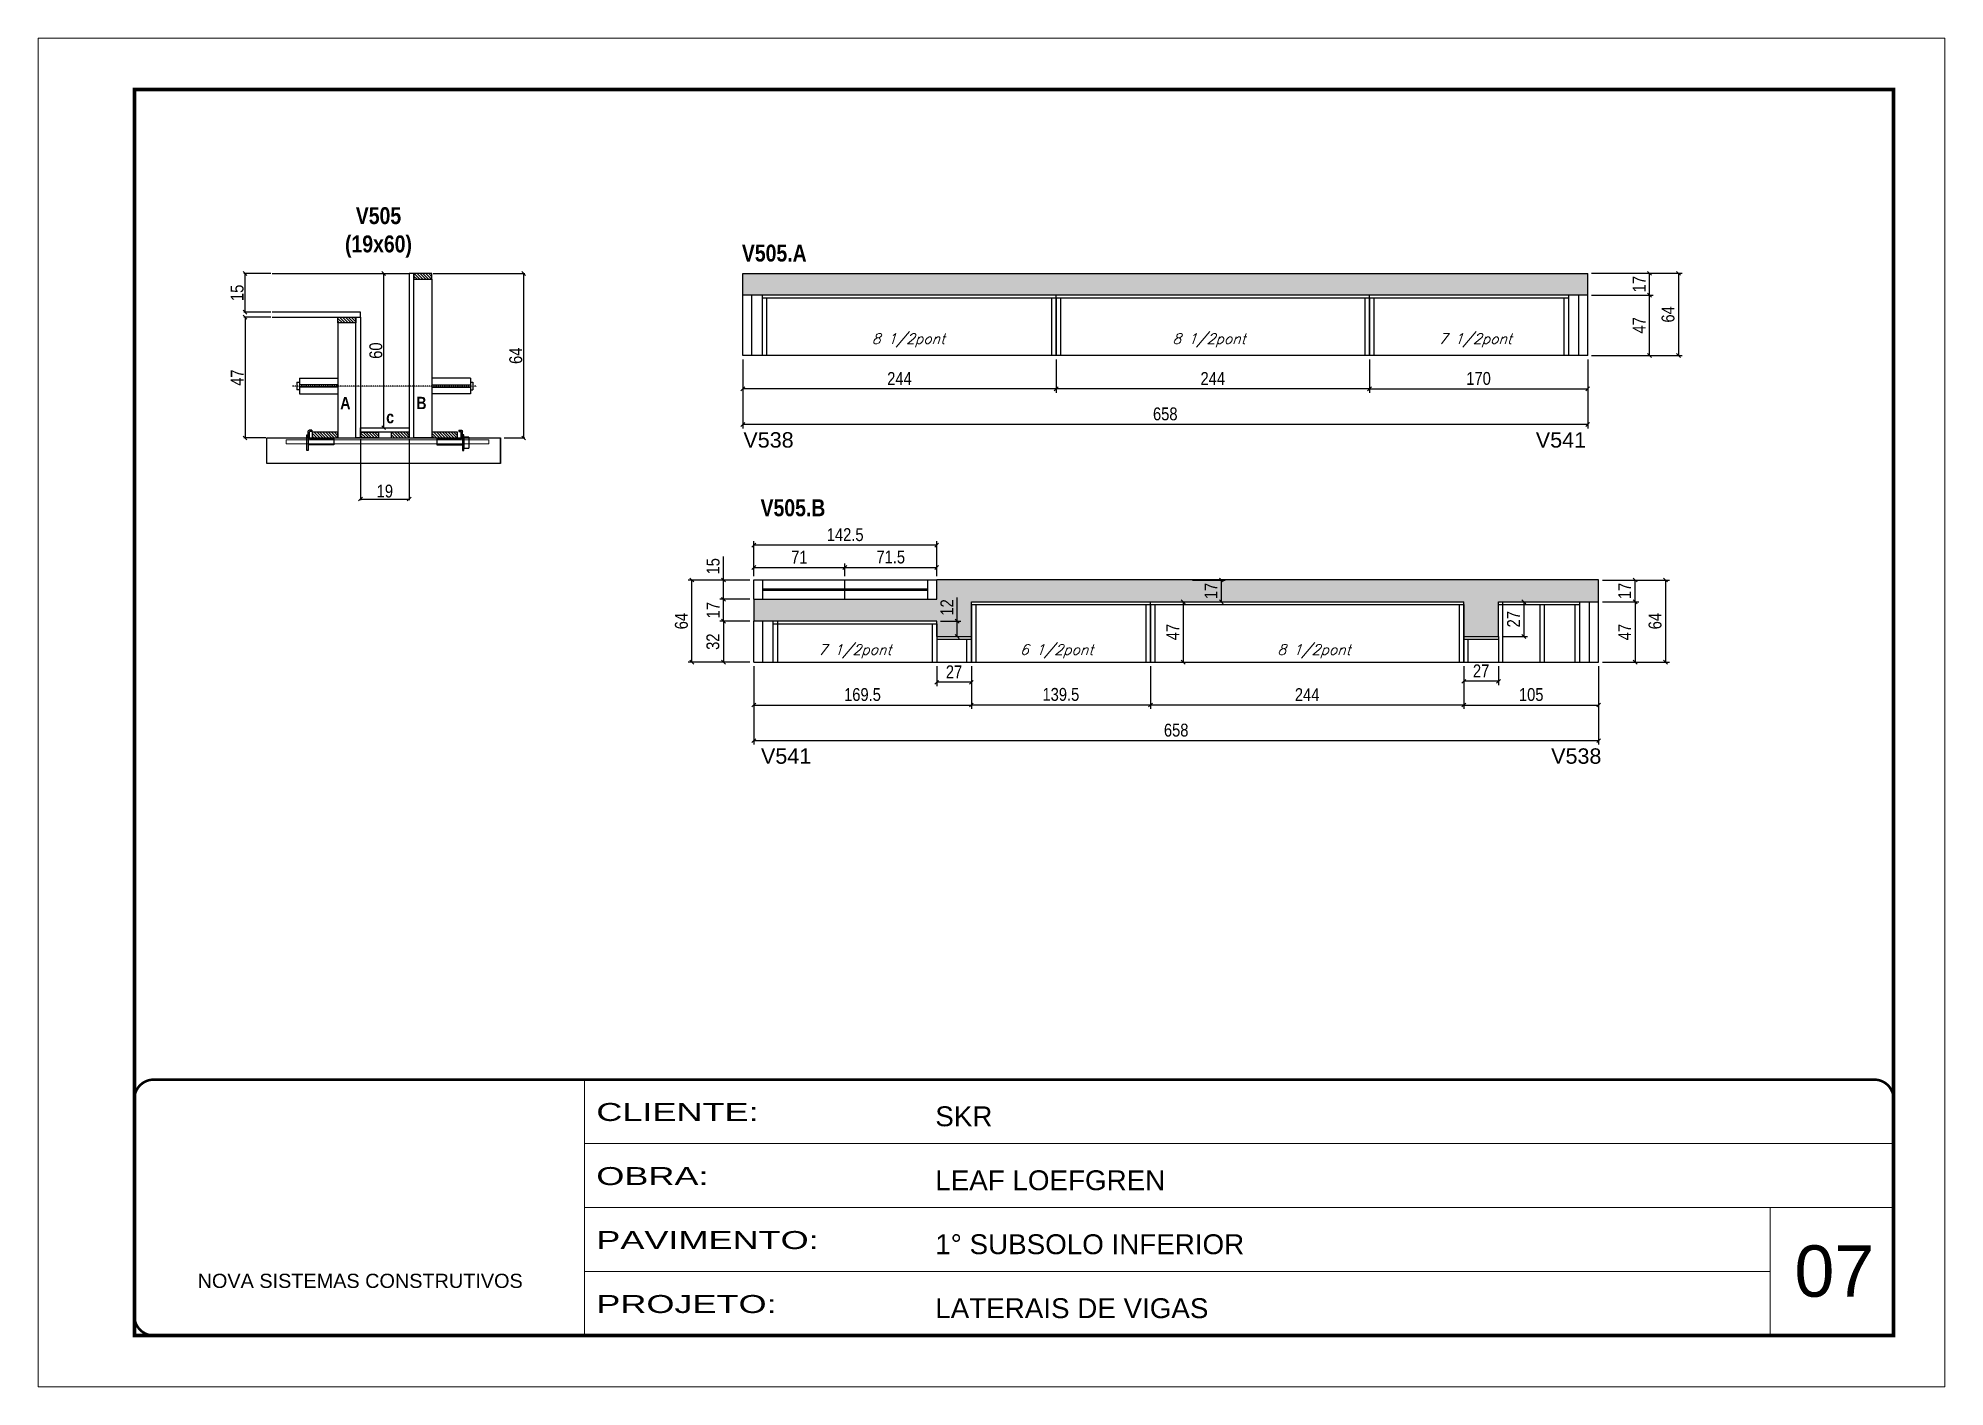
# Model space of a CAD drawing. Extents: x 3309 to 9590, y -2522 to 14608.
# Drawn here: x 6493 to 7978, y 12409 to 13459 of the extents above; entities that cross this region are included whole.
import ezdxf

# ---------------------------------------------------------------- set-up
doc = ezdxf.new("R2010")
doc.units = 0
for name, pattern in [('CONTINUO', [0]), ('DASHED', [0.75, 0.5, -0.25]), ('HIDDEN', [0.375, 0.25, -0.125])]:
    doc.linetypes.add(name, pattern=pattern)
for name, color, linetype in [('5', 5, 'Continuous'), ('barrote', 251, 'Continuous'), ('COTA', 241, 'Continuous'), ('detalhes', 4, 'Continuous'), ('NOMENCLATURA', 7, 'Continuous'), ('Painéis', 200, 'Continuous'), ('presilha', 1, 'Continuous'), ('SARR_2.2x10', 60, 'Continuous'), ('SARR_2.2x7', 40, 'Continuous'), ('SARR_3.5x7', 81, 'Continuous'), ('TENSOR', 3, 'Continuous'), ('texto', 7, 'Continuous')]:
    doc.layers.add(name, color=color, linetype=linetype)
for name, color, linetype, lineweight in [('CARIMBO', 255, 'Continuous', 9), ('CONCRETO', 251, 'Continuous', 25), ('Folhas', 255, 'Continuous', 9), ('SARRAFO DE PRESSAO', 251, 'DASHED', 9), ('SCO-___-LAJ', 2, 'Continuous', 0)]:
    doc.layers.add(name, color=color, linetype=linetype, lineweight=lineweight)
doc.styles.add('ARIAL', font='arial.ttf')
doc.styles.add('COTA TECNICA', font='techl___.ttf', dxfattribs={"height": 10})
doc.styles.add('COTA TECNICA 2X', font='techl___.ttf', dxfattribs={"height": 10})
doc.styles.add('Romans', font='romans.shx')
doc.styles.get("Standard").update_dxf_attribs({"font": 'arial.ttf'})
doc.styles.add('TECNICA', font='techb___.ttf', dxfattribs={"height": 10})
doc.styles.add('Tecnologia', font='')
doc.styles.get('Tecnologia').set_extended_font_data('Forgotten Futurist')
doc.dimstyles.new('PAINEL', dxfattribs={"dimtxt": 10, "dimasz": 3, "dimexe": 3, "dimexo": 3, "dimgap": 3, "dimtad": 1, "dimdec": 1, "dimzin": 12, "dimdsep": 46, "dimtxsty": 'COTA TECNICA', "dimblk1": 'OBLIQUE', "dimblk2": 'OBLIQUE', "dimsah": 1, "dimcen": 0.9, "dimclrd": 4, "dimclre": 4, "dimclrt": 240, "dimadec": 1, "dimazin": 3, "dimtfac": 1, "dimtdec": 1, "dimtmove": 0, "dimatfit": 3, "dimfxl": 1, "dimtolj": 1, "dimtzin": 12, "dimarcsym": 0})
doc.dimstyles.new('SECAO', dxfattribs={"dimscale": 0.333333, "dimtxt": 5, "dimasz": 9, "dimexe": 3, "dimexo": 3, "dimgap": 3, "dimtad": 1, "dimdec": 1, "dimlfac": 0.5, "dimzin": 12, "dimdsep": 46, "dimtxsty": 'COTA TECNICA 2X', "dimblk1": 'OBLIQUE', "dimblk2": 'OBLIQUE', "dimsah": 1, "dimcen": 0.9, "dimclrd": 4, "dimclre": 4, "dimclrt": 240, "dimadec": 1, "dimazin": 3, "dimtfac": 1, "dimtdec": 1, "dimtmove": 0, "dimatfit": 3, "dimfxl": 1, "dimtolj": 1, "dimtzin": 12, "dimarcsym": 0})
pattern_1 = [(135, (39979.4781, -110364.1634), (-1.122532015, -1.122532015), [])]

msp = doc.modelspace()

# ---------------------------------------------------------------- texts
at = {"layer": '5', "linetype": 'Continuous'}
for s, p in [('V538', (7042.13, 13140.52)), ('V541', (7659.29, 13140.52)), ('V541', (7055.82, 12894.37)), ('V538', (7671.24, 12894.37))]:
    msp.add_text(s, height=12, rotation=0.00004, dxfattribs=at).set_placement(p)
at = {"layer": 'CARIMBO', "style": 'ARIAL'}
msp.add_text('07', height=40, dxfattribs=at).set_placement((7860.73, 12479.43))
at = {"layer": 'detalhes', "style": 'TECNICA'}
for s, p in [('A', (6728.17, 13170.43)), ('B', (6787.41, 13170.44)), ('c', (6763.95, 13159.48))]:
    msp.add_text(s, height=9.6, dxfattribs=at).set_placement(p)
at = {"layer": 'NOMENCLATURA', "style": 'TECNICA'}
for s, p in [('V505.A', (7040.96, 13285.35)), ('V505.B', (7055.52, 13087.06))]:
    msp.add_text(s, height=13.2, dxfattribs=at).set_placement(p)
at = {"layer": 'NOMENCLATURA', "insert": (6757.94, 13327.7), "char_height": 13.2, "attachment_point": 2, "style": 'TECNICA'}
msp.add_mtext_dynamic_manual_height_columns('V505\\P(19x60)', width=300.2766, gutter_width=1, heights=[0], dxfattribs=at)
at = {"layer": 'texto', "color": 2, "char_height": 8, "attachment_point": 5, "style": 'Romans'}
for s, insert in [('{\\Q19;\\C256;8 1/2pont}', (7170.69, 13224)), ('{\\Q19;\\C256;8 1/2pont}', (7404.79, 13224)), ('{\\Q19;\\C256;7 1/2pont}', (7612.17, 13224)), ('{\\Q19;\\C256;7 1/2pont}', (7128.91, 12981.96)), ('{\\Q19;\\C256;6 1/2pont}', (7286.14, 12981.96)), ('{\\Q19;\\C256;8 1/2pont}', (7486.54, 12981.96))]:
    msp.add_mtext(s, dxfattribs=dict(at, insert=insert))

# ---------------------------------------------------------------- blocks, each defined once
blk = doc.blocks.new('9999999999')
at = {"color": 30, "linetype": 'CONTINUO'}
for p, q in [((98564.6, 34230.2), (98564.6, 34429.4)), ((98564.6, 34379.6), (99584, 34379.6)), ((98564.6, 34329.8), (99488, 34329.8)), ((99584, 34329.8), (99488, 34329.8)), ((99488, 34329.8), (99488, 34230.2)), ((98564.6, 34280), (99488, 34280))]:
    blk.add_line(p, q, dxfattribs=at)
at = {"color": 30, "linetype": 'CONTINUO', "const_width": 2}
blk.add_lwpolyline([(99584, 34230.2), (99584, 34414.4, 0.414214), (99569, 34429.4), (98229, 34429.4, 0.414214), (98214, 34414.4), (98214, 34245.2, 0.414214), (98229, 34230.2), (99584, 34230.2)], format="xyb", dxfattribs=at)
at = {"layer": 'Folhas'}
blk.add_lwpolyline([(98139, 34190.2), (99624, 34190.2), (99624, 35240.2), (98139, 35240.2)], close=True, dxfattribs=at)
at = {"layer": 'Folhas', "color": 30, "const_width": 3}
blk.add_lwpolyline([(98214, 34230.2), (99584, 34230.2), (99584, 35200.2), (98214, 35200.2)], close=True, dxfattribs=at)
at = {"color": 7, "linetype": 'Continuous', "ltscale": 5, "style": 'ARIAL'}
for s, height, p in [('SKR', 15.48, (98837.7, 34393.1)), ('LEAF LOEFGREN', 15.483, (98837.7, 34343.3)), ('1° SUBSOLO INFERIOR', 15.483, (98837.7, 34293.5)), ('NOVA SISTEMAS CONSTRUTIVOS', 11.059, (98263.2, 34267.2)), ('LATERAIS DE VIGAS', 15.483, (98837.7, 34243.7))]:
    blk.add_text(s, height=height, dxfattribs=at).set_placement(p)
at = {"layer": 'Folhas', "color": 7, "style": 'Tecnologia', "width": 1.5}
for s, p in [('CLIENTE:', (98573.7, 34397.2)), ('OBRA:', (98573.7, 34347.3)), ('PAVIMENTO:', (98573.7, 34297.5)), ('PROJETO:', (98573.7, 34247.7))]:
    blk.add_text(s, height=14, dxfattribs=at).set_placement(p)
blk = doc.blocks.new('_Oblique')
at = {"color": 0, "linetype": 'ByBlock', "lineweight": -2}
blk.add_line((-0.5, -0.5), (0.5, 0.5), dxfattribs=at)
blk = doc.blocks.new('*D34')
at = {"layer": 'COTA', "color": 4, "lineweight": -2, "transparency": 16777216}
for p, q in [((6743.9, 13147), (6743.9, 13099.5)), ((6781.9, 13147), (6781.9, 13099.5)), ((6743.9, 13100.5), (6781.9, 13100.5))]:
    blk.add_line(p, q, dxfattribs=at)
at = {"layer": 'Defpoints', "color": 0, "transparency": 16777216}
for p in [(6743.9, 13148), (6781.9, 13148), (6781.9, 13100.5)]:
    blk.add_point(p, dxfattribs=at)
at = {"layer": 'COTA', "color": 4, "lineweight": -2, "transparency": 16777216, "xscale": 3, "yscale": 3, "zscale": 3, "rotation": 180}
blk.add_blockref('_Oblique', (6743.9, 13100.5), dxfattribs=at)
at = {"layer": 'COTA', "color": 4, "lineweight": -2, "transparency": 16777216, "xscale": 3, "yscale": 3, "zscale": 3}
blk.add_blockref('_Oblique', (6781.9, 13100.5), dxfattribs=at)
at = {"layer": 'COTA', "color": 240, "transparency": 16777216, "insert": (6762.9, 13106.6), "char_height": 10, "attachment_point": 5, "style": 'COTA TECNICA 2X'}
blk.add_mtext('\\A1;19', dxfattribs=at)
blk = doc.blocks.new('PRESILHA METÁLICA 1')
at = {"layer": 'presilha'}
for p, q in [((0, 13), (6, 13)), ((0, 13), (0, 0)), ((6, 0), (0, 0)), ((6, 15.5), (7.5, 15.5)), ((6, -2.5), (6, 15.5)), ((6, 13), (6, 0)), ((7.5, 10.6), (7.5, 19.9)), ((7.5, 15.5), (7.5, -2.5)), ((37.5, 4.1), (7.5, 4.1)), ((12, 21), (8.6, 21)), ((9, 11.6), (9, 18.9)), ((12, 19.5), (9.6, 19.5)), ((37.5, 11), (9.6, 11)), ((12, 21), (12, 19.5)), ((37.5, 11), (37.5, 4.1)), ((7.5, -2.5), (6, -2.5))]:
    blk.add_line(p, q, dxfattribs=at)
for centre, radius, start, end in [((8.6, 19.9), 1.14, 90, 180), ((9.6, 18.9), 0.57, 90, 180), ((9.6, 11.6), 0.57, 180, 270)]:
    blk.add_arc(centre, radius, start, end, dxfattribs=at)
blk = doc.blocks.new('PRESILHA METÁLICA 2')
at = {"layer": 'presilha'}
for p, q in [((-5.2, 23.5), (-5.2, 22)), ((-5.2, 23.5), (-1.9, 23.5)), ((-0.8, 14.6), (-0.8, 22.4)), ((-30.8, 13.5), (-30.8, 6.6)), ((-30.8, 13.5), (-2.8, 13.5)), ((-30.8, 6.6), (-0.8, 6.6)), ((-5.2, 22), (-2.8, 22)), ((-2.2, 14.1), (-2.2, 21.4)), ((0.8, 18), (-0.8, 18)), ((-0.8, 18), (-0.8, 0)), ((-0.8, 0), (0.8, 0)), ((0.8, 0), (0.8, 18))]:
    blk.add_line(p, q, dxfattribs=at)
for centre, radius, start, end in [((-1.9, 22.4), 1.14, 0, 90), ((-2.8, 21.4), 0.57, 0, 90), ((-2.8, 14.1), 0.57, 270, 0)]:
    blk.add_arc(centre, radius, start, end, dxfattribs=at)
blk = doc.blocks.new('*D35')
at = {"layer": 'COTA', "color": 4, "lineweight": -2, "transparency": 16777216}
for p, q in [((6800.5, 13276), (6872, 13276)), ((6871, 13276), (6871, 13148)), ((6855.8, 13148), (6872, 13148))]:
    blk.add_line(p, q, dxfattribs=at)
at = {"layer": 'Defpoints', "color": 0, "transparency": 16777216}
for p in [(6799.5, 13276), (6854.8, 13148), (6871, 13148)]:
    blk.add_point(p, dxfattribs=at)
at = {"layer": 'COTA', "color": 4, "lineweight": -2, "transparency": 16777216, "xscale": 3, "yscale": 3, "zscale": 3}
for p, rotation in [((6871, 13276), 90), ((6871, 13148), 270)]:
    blk.add_blockref('_Oblique', p, dxfattribs=dict(at, rotation=rotation))
at = {"layer": 'COTA', "color": 240, "transparency": 16777216, "insert": (6864.9, 13212), "char_height": 10, "attachment_point": 5, "rotation": 90, "style": 'COTA TECNICA 2X'}
blk.add_mtext('\\A1;64', dxfattribs=at)
blk = doc.blocks.new('*D36')
at = {"layer": 'COTA', "color": 4, "lineweight": -2, "transparency": 16777216}
for p, q in [((6674.2, 13242), (6653, 13242)), ((6654, 13242), (6654, 13148)), ((6670.1, 13148), (6653, 13148))]:
    blk.add_line(p, q, dxfattribs=at)
at = {"layer": 'Defpoints', "color": 0, "transparency": 16777216}
for p in [(6675.2, 13242), (6654, 13148), (6671.1, 13148)]:
    blk.add_point(p, dxfattribs=at)
at = {"layer": 'COTA', "color": 4, "lineweight": -2, "transparency": 16777216, "xscale": 3, "yscale": 3, "zscale": 3}
for p, rotation in [((6654, 13242), 90), ((6654, 13148), 270)]:
    blk.add_blockref('_Oblique', p, dxfattribs=dict(at, rotation=rotation))
at = {"layer": 'COTA', "color": 240, "transparency": 16777216, "insert": (6647.9, 13195), "char_height": 10, "attachment_point": 5, "rotation": 90, "style": 'COTA TECNICA 2X'}
blk.add_mtext('\\A1;47', dxfattribs=at)
blk = doc.blocks.new('*D37')
at = {"layer": 'COTA', "color": 4, "lineweight": -2, "transparency": 16777216}
for p, q in [((6744.9, 13276), (6763, 13276)), ((6762, 13156), (6762, 13276)), ((6744.9, 13156), (6763, 13156))]:
    blk.add_line(p, q, dxfattribs=at)
at = {"layer": 'Defpoints', "color": 0, "transparency": 16777216}
for p in [(6743.9, 13276), (6762, 13276), (6743.9, 13156)]:
    blk.add_point(p, dxfattribs=at)
at = {"layer": 'COTA', "color": 4, "lineweight": -2, "transparency": 16777216, "xscale": 3, "yscale": 3, "zscale": 3}
for p, rotation in [((6762, 13276), 90), ((6762, 13156), 270)]:
    blk.add_blockref('_Oblique', p, dxfattribs=dict(at, rotation=rotation))
at = {"layer": 'COTA', "color": 240, "transparency": 16777216, "insert": (6755.9, 13216), "char_height": 10, "attachment_point": 5, "rotation": 90, "style": 'COTA TECNICA 2X'}
blk.add_mtext('\\A1;60', dxfattribs=at)
blk = doc.blocks.new('*D38')
at = {"layer": 'COTA', "color": 4, "lineweight": -2, "transparency": 16777216}
for p, q in [((6674.2, 13276), (6653, 13276)), ((6654, 13246), (6654, 13276)), ((6674.2, 13246), (6653, 13246))]:
    blk.add_line(p, q, dxfattribs=at)
at = {"layer": 'Defpoints', "color": 0, "transparency": 16777216}
for p in [(6654, 13276), (6675.2, 13276), (6675.2, 13246)]:
    blk.add_point(p, dxfattribs=at)
at = {"layer": 'COTA', "color": 4, "lineweight": -2, "transparency": 16777216, "xscale": 3, "yscale": 3, "zscale": 3}
for p, rotation in [((6654, 13276), 90), ((6654, 13246), 270)]:
    blk.add_blockref('_Oblique', p, dxfattribs=dict(at, rotation=rotation))
at = {"layer": 'COTA', "color": 240, "transparency": 16777216, "insert": (6647.9, 13261), "char_height": 10, "attachment_point": 5, "rotation": 90, "style": 'COTA TECNICA 2X'}
blk.add_mtext('\\A1;15', dxfattribs=at)
blk = doc.blocks.new('*D63')
at = {"layer": 'COTA', "color": 4, "linetype": 'ByBlock', "lineweight": -2, "transparency": 16777216}
for p, q in [((7285.7, 13209.2), (7285.7, 13183.2)), ((7529.7, 13209.2), (7529.7, 13183.2)), ((7529.7, 13186.2), (7285.7, 13186.2))]:
    blk.add_line(p, q, dxfattribs=at)
at = {"layer": 'Defpoints', "color": 0, "linetype": 'ByBlock', "transparency": 16777216}
for p in [(7285.7, 13212.2), (7529.7, 13212.2), (7285.7, 13186.2)]:
    blk.add_point(p, dxfattribs=at)
at = {"layer": 'COTA', "color": 4, "linetype": 'ByBlock', "lineweight": -2, "transparency": 16777216, "xscale": 3, "yscale": 3, "zscale": 3, "rotation": 180}
blk.add_blockref('_Oblique', (7285.7, 13186.2), dxfattribs=at)
at = {"layer": 'COTA', "color": 4, "linetype": 'ByBlock', "lineweight": -2, "transparency": 16777216, "xscale": 3, "yscale": 3, "zscale": 3}
blk.add_blockref('_Oblique', (7529.7, 13186.2), dxfattribs=at)
at = {"layer": 'COTA', "color": 240, "linetype": 'ByBlock', "transparency": 16777216, "insert": (7407.7, 13194.3), "char_height": 10, "attachment_point": 5, "style": 'COTA TECNICA'}
blk.add_mtext('\\A1;244', dxfattribs=at)
blk = doc.blocks.new('*D64')
at = {"layer": 'COTA', "color": 4, "linetype": 'ByBlock', "lineweight": -2, "transparency": 16777216}
for p, q in [((7041.7, 13209.2), (7041.7, 13183.2)), ((7285.7, 13209.2), (7285.7, 13183.2)), ((7285.7, 13186.2), (7041.7, 13186.2))]:
    blk.add_line(p, q, dxfattribs=at)
at = {"layer": 'Defpoints', "color": 0, "linetype": 'ByBlock', "transparency": 16777216}
for p in [(7041.7, 13212.2), (7285.7, 13212.2), (7041.7, 13186.2)]:
    blk.add_point(p, dxfattribs=at)
at = {"layer": 'COTA', "color": 4, "linetype": 'ByBlock', "lineweight": -2, "transparency": 16777216, "xscale": 3, "yscale": 3, "zscale": 3, "rotation": 180}
blk.add_blockref('_Oblique', (7041.7, 13186.2), dxfattribs=at)
at = {"layer": 'COTA', "color": 4, "linetype": 'ByBlock', "lineweight": -2, "transparency": 16777216, "xscale": 3, "yscale": 3, "zscale": 3}
blk.add_blockref('_Oblique', (7285.7, 13186.2), dxfattribs=at)
at = {"layer": 'COTA', "color": 240, "linetype": 'ByBlock', "transparency": 16777216, "insert": (7163.7, 13194.3), "char_height": 10, "attachment_point": 5, "style": 'COTA TECNICA'}
blk.add_mtext('\\A1;244', dxfattribs=at)
blk = doc.blocks.new('*D66')
at = {"layer": 'COTA', "color": 4, "linetype": 'ByBlock', "lineweight": -2, "transparency": 16777216}
for p, q in [((7041.7, 13209.2), (7041.7, 13155.5)), ((7699.7, 13209.2), (7699.7, 13155.5)), ((7699.7, 13158.5), (7041.7, 13158.5))]:
    blk.add_line(p, q, dxfattribs=at)
at = {"layer": 'Defpoints', "color": 0, "linetype": 'ByBlock', "transparency": 16777216}
for p in [(7041.7, 13212.2), (7699.7, 13212.2), (7041.7, 13158.5)]:
    blk.add_point(p, dxfattribs=at)
at = {"layer": 'COTA', "color": 4, "linetype": 'ByBlock', "lineweight": -2, "transparency": 16777216, "xscale": 3, "yscale": 3, "zscale": 3, "rotation": 180}
blk.add_blockref('_Oblique', (7041.7, 13158.5), dxfattribs=at)
at = {"layer": 'COTA', "color": 4, "linetype": 'ByBlock', "lineweight": -2, "transparency": 16777216, "xscale": 3, "yscale": 3, "zscale": 3}
blk.add_blockref('_Oblique', (7699.7, 13158.5), dxfattribs=at)
at = {"layer": 'COTA', "color": 240, "linetype": 'ByBlock', "transparency": 16777216, "insert": (7370.7, 13166.7), "char_height": 10, "attachment_point": 5, "style": 'COTA TECNICA'}
blk.add_mtext('\\A1;658', dxfattribs=at)
blk = doc.blocks.new('*D67')
at = {"layer": 'COTA', "color": 4, "lineweight": -2, "transparency": 16777216}
for p, q in [((7702.7, 13259.2), (7750.8, 13259.2)), ((7747.8, 13212.2), (7747.8, 13259.2)), ((7702.7, 13212.2), (7750.8, 13212.2))]:
    blk.add_line(p, q, dxfattribs=at)
at = {"layer": 'Defpoints', "color": 0, "transparency": 16777216}
for p in [(7699.7, 13259.2), (7747.8, 13259.2), (7699.7, 13212.2)]:
    blk.add_point(p, dxfattribs=at)
at = {"layer": 'COTA', "color": 4, "lineweight": -2, "transparency": 16777216, "xscale": 3, "yscale": 3, "zscale": 3}
for p, rotation in [((7747.8, 13259.2), 90), ((7747.8, 13212.2), 270)]:
    blk.add_blockref('_Oblique', p, dxfattribs=dict(at, rotation=rotation))
at = {"layer": 'COTA', "color": 240, "transparency": 16777216, "insert": (7739.8, 13235.7), "char_height": 10, "attachment_point": 5, "rotation": 90, "style": 'COTA TECNICA'}
blk.add_mtext('\\A1;47', dxfattribs=at)
blk = doc.blocks.new('*D68')
at = {"layer": 'COTA', "color": 4, "lineweight": -2, "transparency": 16777216}
for p, q in [((7529.7, 13209.2), (7529.7, 13183.2)), ((7699.7, 13209.2), (7699.7, 13183.2)), ((7529.7, 13186.2), (7699.7, 13186.2))]:
    blk.add_line(p, q, dxfattribs=at)
at = {"layer": 'Defpoints', "color": 0, "transparency": 16777216}
for p in [(7529.7, 13212.2, 0), (7699.7, 13212.2, 0), (7699.7, 13186.2)]:
    blk.add_point(p, dxfattribs=at)
at = {"layer": 'COTA', "color": 4, "lineweight": -2, "transparency": 16777216, "xscale": 3, "yscale": 3, "zscale": 3, "rotation": 180}
blk.add_blockref('_Oblique', (7529.7, 13186.2), dxfattribs=at)
at = {"layer": 'COTA', "color": 4, "lineweight": -2, "transparency": 16777216, "xscale": 3, "yscale": 3, "zscale": 3}
blk.add_blockref('_Oblique', (7699.7, 13186.2), dxfattribs=at)
at = {"layer": 'COTA', "color": 240, "transparency": 16777216, "insert": (7614.7, 13194.3), "char_height": 10, "attachment_point": 5, "style": 'COTA TECNICA'}
blk.add_mtext('\\A1;170', dxfattribs=at)
blk = doc.blocks.new('*D69')
at = {"layer": 'COTA', "color": 4, "lineweight": -2, "transparency": 16777216}
for p, q in [((7702.7, 13276.2), (7750.8, 13276.2)), ((7747.8, 13259.2), (7747.8, 13276.2)), ((7702.7, 13259.2), (7750.8, 13259.2))]:
    blk.add_line(p, q, dxfattribs=at)
at = {"layer": 'Defpoints', "color": 0, "transparency": 16777216}
for p in [(7699.7, 13276.2, 0), (7747.8, 13276.2), (7699.7, 13259.2, 0)]:
    blk.add_point(p, dxfattribs=at)
at = {"layer": 'COTA', "color": 4, "lineweight": -2, "transparency": 16777216, "xscale": 3, "yscale": 3, "zscale": 3}
for p, rotation in [((7747.8, 13276.2), 90), ((7747.8, 13259.2), 270)]:
    blk.add_blockref('_Oblique', p, dxfattribs=dict(at, rotation=rotation))
at = {"layer": 'COTA', "color": 240, "transparency": 16777216, "insert": (7739.8, 13267.7), "char_height": 10, "attachment_point": 5, "rotation": 90, "style": 'COTA TECNICA'}
blk.add_mtext('\\A1;17', dxfattribs=at)
blk = doc.blocks.new('*D65')
at = {"layer": 'COTA', "color": 4, "lineweight": -2, "transparency": 16777216}
for p, q in [((7702.7, 13276.2), (7773.4, 13276.2)), ((7770.4, 13276.2), (7770.4, 13212.2)), ((7702.7, 13212.2), (7773.4, 13212.2))]:
    blk.add_line(p, q, dxfattribs=at)
at = {"layer": 'Defpoints', "color": 0, "transparency": 16777216}
for p in [(7699.7, 13276.2, 0), (7699.7, 13212.2, 0), (7770.4, 13212.2)]:
    blk.add_point(p, dxfattribs=at)
at = {"layer": 'COTA', "color": 4, "lineweight": -2, "transparency": 16777216, "xscale": 3, "yscale": 3, "zscale": 3}
for p, rotation in [((7770.4, 13276.2), 90), ((7770.4, 13212.2), 270)]:
    blk.add_blockref('_Oblique', p, dxfattribs=dict(at, rotation=rotation))
at = {"layer": 'COTA', "color": 240, "transparency": 16777216, "insert": (7762.3, 13244.2), "char_height": 10, "attachment_point": 5, "rotation": 90, "style": 'COTA TECNICA'}
blk.add_mtext('\\A1;64', dxfattribs=at)
blk = doc.blocks.new('*D320')
at = {"layer": 'COTA', "color": 4, "linetype": 'ByBlock', "lineweight": -2, "transparency": 16777216}
for p, q in [((7050.2, 12970.4), (7050.2, 12937.1)), ((7219.7, 12970.4), (7219.7, 12937.1)), ((7050.2, 12940.1), (7219.7, 12940.1))]:
    blk.add_line(p, q, dxfattribs=at)
at = {"layer": 'Defpoints', "color": 0, "linetype": 'ByBlock', "transparency": 16777216}
for p in [(7050.2, 12973.4), (7219.7, 12973.4), (7219.7, 12940.1)]:
    blk.add_point(p, dxfattribs=at)
at = {"layer": 'COTA', "color": 4, "linetype": 'ByBlock', "lineweight": -2, "transparency": 16777216, "xscale": 3, "yscale": 3, "zscale": 3, "rotation": 180}
blk.add_blockref('_Oblique', (7050.2, 12940.1), dxfattribs=at)
at = {"layer": 'COTA', "color": 4, "linetype": 'ByBlock', "lineweight": -2, "transparency": 16777216, "xscale": 3, "yscale": 3, "zscale": 3}
blk.add_blockref('_Oblique', (7219.7, 12940.1), dxfattribs=at)
at = {"layer": 'COTA', "color": 240, "linetype": 'ByBlock', "transparency": 16777216, "insert": (7134.9, 12948.2), "char_height": 10, "attachment_point": 5, "style": 'COTA TECNICA'}
blk.add_mtext('\\A1;169.5', dxfattribs=at)
blk = doc.blocks.new('*D321')
at = {"layer": 'COTA', "color": 4, "linetype": 'ByBlock', "lineweight": -2, "transparency": 16777216}
for p, q in [((7603.2, 12970.4), (7603.2, 12937.1)), ((7708.2, 12970.4), (7708.2, 12937.1)), ((7603.2, 12940.1), (7708.2, 12940.1))]:
    blk.add_line(p, q, dxfattribs=at)
at = {"layer": 'Defpoints', "color": 0, "linetype": 'ByBlock', "transparency": 16777216}
for p in [(7603.2, 12973.4), (7708.2, 12973.4), (7708.2, 12940.1)]:
    blk.add_point(p, dxfattribs=at)
at = {"layer": 'COTA', "color": 4, "linetype": 'ByBlock', "lineweight": -2, "transparency": 16777216, "xscale": 3, "yscale": 3, "zscale": 3, "rotation": 180}
blk.add_blockref('_Oblique', (7603.2, 12940.1), dxfattribs=at)
at = {"layer": 'COTA', "color": 4, "linetype": 'ByBlock', "lineweight": -2, "transparency": 16777216, "xscale": 3, "yscale": 3, "zscale": 3}
blk.add_blockref('_Oblique', (7708.2, 12940.1), dxfattribs=at)
at = {"layer": 'COTA', "color": 240, "linetype": 'ByBlock', "transparency": 16777216, "insert": (7655.7, 12948.2), "char_height": 10, "attachment_point": 5, "style": 'COTA TECNICA'}
blk.add_mtext('\\A1;105', dxfattribs=at)
blk = doc.blocks.new('*D332')
at = {"layer": 'COTA', "color": 4, "linetype": 'ByBlock', "lineweight": -2, "transparency": 16777216}
for p, q in [((7050.2, 12970.4), (7050.2, 12909.4)), ((7708.2, 12970.4), (7708.2, 12909.4)), ((7050.2, 12912.4), (7708.2, 12912.4))]:
    blk.add_line(p, q, dxfattribs=at)
at = {"layer": 'Defpoints', "color": 0, "linetype": 'ByBlock', "transparency": 16777216}
for p in [(7050.2, 12973.4), (7708.2, 12973.4), (7708.2, 12912.4)]:
    blk.add_point(p, dxfattribs=at)
at = {"layer": 'COTA', "color": 4, "linetype": 'ByBlock', "lineweight": -2, "transparency": 16777216, "xscale": 3, "yscale": 3, "zscale": 3, "rotation": 180}
blk.add_blockref('_Oblique', (7050.2, 12912.4), dxfattribs=at)
at = {"layer": 'COTA', "color": 4, "linetype": 'ByBlock', "lineweight": -2, "transparency": 16777216, "xscale": 3, "yscale": 3, "zscale": 3}
blk.add_blockref('_Oblique', (7708.2, 12912.4), dxfattribs=at)
at = {"layer": 'COTA', "color": 240, "linetype": 'ByBlock', "transparency": 16777216, "insert": (7379.2, 12920.5), "char_height": 10, "attachment_point": 5, "style": 'COTA TECNICA'}
blk.add_mtext('\\A1;658', dxfattribs=at)
blk = doc.blocks.new('*D333')
at = {"layer": 'COTA', "color": 4, "lineweight": -2, "transparency": 16777216}
for p, q in [((7047.2, 13037.4), (6999, 13037.4)), ((7002, 12973.4), (7002, 13037.4)), ((7047.2, 12973.4), (6999, 12973.4))]:
    blk.add_line(p, q, dxfattribs=at)
at = {"layer": 'Defpoints', "color": 0, "transparency": 16777216}
for p in [(7002, 13037.4), (7050.2, 13037.4), (7050.2, 12973.4)]:
    blk.add_point(p, dxfattribs=at)
at = {"layer": 'COTA', "color": 4, "lineweight": -2, "transparency": 16777216, "xscale": 3, "yscale": 3, "zscale": 3}
for p, rotation in [((7002, 13037.4), 90), ((7002, 12973.4), 270)]:
    blk.add_blockref('_Oblique', p, dxfattribs=dict(at, rotation=rotation))
at = {"layer": 'COTA', "color": 240, "transparency": 16777216, "insert": (6993.9, 13005.4), "char_height": 10, "attachment_point": 5, "rotation": 90, "style": 'COTA TECNICA'}
blk.add_mtext('\\A1;64', dxfattribs=at)
blk = doc.blocks.new('*D327')
at = {"layer": 'COTA', "color": 4, "lineweight": -2, "transparency": 16777216}
for p, q in [((7359.2, 12970.4), (7359.2, 12937.1)), ((7603.2, 12970.4), (7603.2, 12937.1)), ((7603.2, 12940.1), (7359.2, 12940.1))]:
    blk.add_line(p, q, dxfattribs=at)
at = {"layer": 'Defpoints', "color": 0, "transparency": 16777216}
for p in [(7359.2, 12973.4, 0), (7603.2, 12973.4, 0), (7359.2, 12940.1)]:
    blk.add_point(p, dxfattribs=at)
at = {"layer": 'COTA', "color": 4, "lineweight": -2, "transparency": 16777216, "xscale": 3, "yscale": 3, "zscale": 3, "rotation": 180}
blk.add_blockref('_Oblique', (7359.2, 12940.1), dxfattribs=at)
at = {"layer": 'COTA', "color": 4, "lineweight": -2, "transparency": 16777216, "xscale": 3, "yscale": 3, "zscale": 3}
blk.add_blockref('_Oblique', (7603.2, 12940.1), dxfattribs=at)
at = {"layer": 'COTA', "color": 240, "transparency": 16777216, "insert": (7481.2, 12948.2), "char_height": 10, "attachment_point": 5, "style": 'COTA TECNICA'}
blk.add_mtext('\\A1;244', dxfattribs=at)
blk = doc.blocks.new('*D328')
at = {"layer": 'COTA', "color": 4, "lineweight": -2, "transparency": 16777216}
for p, q in [((7219.7, 12970.4), (7219.7, 12937.1)), ((7359.2, 12970.4), (7359.2, 12937.1)), ((7359.2, 12940.1), (7219.7, 12940.1))]:
    blk.add_line(p, q, dxfattribs=at)
at = {"layer": 'Defpoints', "color": 0, "transparency": 16777216}
for p in [(7219.7, 12973.4, 0), (7359.2, 12973.4, 0), (7219.7, 12940.1)]:
    blk.add_point(p, dxfattribs=at)
at = {"layer": 'COTA', "color": 4, "lineweight": -2, "transparency": 16777216, "xscale": 3, "yscale": 3, "zscale": 3, "rotation": 180}
blk.add_blockref('_Oblique', (7219.7, 12940.1), dxfattribs=at)
at = {"layer": 'COTA', "color": 4, "lineweight": -2, "transparency": 16777216, "xscale": 3, "yscale": 3, "zscale": 3}
blk.add_blockref('_Oblique', (7359.2, 12940.1), dxfattribs=at)
at = {"layer": 'COTA', "color": 240, "transparency": 16777216, "insert": (7289.4, 12948.3), "char_height": 10, "attachment_point": 5, "style": 'COTA TECNICA'}
blk.add_mtext('\\A1;139.5', dxfattribs=at)
blk = doc.blocks.new('*D329')
at = {"layer": 'COTA', "color": 4, "lineweight": -2, "transparency": 16777216}
for p, q in [((7633.2, 13020.4), (7652.9, 13020.4)), ((7649.9, 13020.4), (7649.9, 12993.4)), ((7633.2, 12993.4), (7652.9, 12993.4))]:
    blk.add_line(p, q, dxfattribs=at)
at = {"layer": 'Defpoints', "color": 0, "transparency": 16777216}
for p in [(7630.2, 13020.4, 0), (7630.2, 12993.4, 0), (7649.9, 12993.4)]:
    blk.add_point(p, dxfattribs=at)
at = {"layer": 'COTA', "color": 4, "lineweight": -2, "transparency": 16777216, "xscale": 3, "yscale": 3, "zscale": 3}
for p, rotation in [((7649.9, 13020.4), 90), ((7649.9, 12993.4), 270)]:
    blk.add_blockref('_Oblique', p, dxfattribs=dict(at, rotation=rotation))
at = {"layer": 'COTA', "color": 240, "transparency": 16777216, "insert": (7641.9, 13006.9), "char_height": 10, "attachment_point": 5, "rotation": 90, "style": 'COTA TECNICA'}
blk.add_mtext('\\A1;27', dxfattribs=at)
blk = doc.blocks.new('*D330')
at = {"layer": 'COTA', "color": 4, "lineweight": -2, "transparency": 16777216}
for p, q in [((7603.2, 12970.4), (7603.2, 12955.6)), ((7630.2, 12970.4), (7630.2, 12955.6)), ((7630.2, 12958.6), (7603.2, 12958.6))]:
    blk.add_line(p, q, dxfattribs=at)
at = {"layer": 'Defpoints', "color": 0, "transparency": 16777216}
for p in [(7603.2, 12973.4, 0), (7630.2, 12973.4, 0), (7603.2, 12958.6)]:
    blk.add_point(p, dxfattribs=at)
at = {"layer": 'COTA', "color": 4, "lineweight": -2, "transparency": 16777216, "xscale": 3, "yscale": 3, "zscale": 3, "rotation": 180}
blk.add_blockref('_Oblique', (7603.2, 12958.6), dxfattribs=at)
at = {"layer": 'COTA', "color": 4, "lineweight": -2, "transparency": 16777216, "xscale": 3, "yscale": 3, "zscale": 3}
blk.add_blockref('_Oblique', (7630.2, 12958.6), dxfattribs=at)
at = {"layer": 'COTA', "color": 240, "transparency": 16777216, "insert": (7616.7, 12966.7), "char_height": 10, "attachment_point": 5, "style": 'COTA TECNICA'}
blk.add_mtext('\\A1;27', dxfattribs=at)
blk = doc.blocks.new('*D323')
at = {"layer": 'COTA', "color": 4, "lineweight": -2, "transparency": 16777216}
for p, q in [((7047.2, 13005.4), (7023.7, 13005.4)), ((7026.7, 13005.4), (7026.7, 12973.4)), ((7047.2, 12973.4), (7023.7, 12973.4))]:
    blk.add_line(p, q, dxfattribs=at)
at = {"layer": 'Defpoints', "color": 0, "transparency": 16777216}
for p in [(7050.2, 13005.4, 0), (7026.7, 12973.4), (7050.2, 12973.4, 0)]:
    blk.add_point(p, dxfattribs=at)
at = {"layer": 'COTA', "color": 4, "lineweight": -2, "transparency": 16777216, "xscale": 3, "yscale": 3, "zscale": 3}
for p, rotation in [((7026.7, 13005.4), 90), ((7026.7, 12973.4), 270)]:
    blk.add_blockref('_Oblique', p, dxfattribs=dict(at, rotation=rotation))
at = {"layer": 'COTA', "color": 240, "transparency": 16777216, "insert": (7018.4, 12989.4), "char_height": 10, "attachment_point": 5, "rotation": 90, "style": 'COTA TECNICA'}
blk.add_mtext('\\A1;32', dxfattribs=at)
blk = doc.blocks.new('*D324')
at = {"layer": 'COTA', "color": 4, "lineweight": -2, "transparency": 16777216}
for p, q in [((7047.2, 13022.4), (7023.7, 13022.4)), ((7026.7, 13005.4), (7026.7, 13022.4)), ((7047.2, 13005.4), (7023.7, 13005.4))]:
    blk.add_line(p, q, dxfattribs=at)
at = {"layer": 'Defpoints', "color": 0, "transparency": 16777216}
for p in [(7026.7, 13022.4), (7050.2, 13022.4, 0), (7050.2, 13005.4, 0)]:
    blk.add_point(p, dxfattribs=at)
at = {"layer": 'COTA', "color": 4, "lineweight": -2, "transparency": 16777216, "xscale": 3, "yscale": 3, "zscale": 3}
for p, rotation in [((7026.7, 13022.4), 90), ((7026.7, 13005.4), 270)]:
    blk.add_blockref('_Oblique', p, dxfattribs=dict(at, rotation=rotation))
at = {"layer": 'COTA', "color": 240, "transparency": 16777216, "insert": (7018.6, 13013.9), "char_height": 10, "attachment_point": 5, "rotation": 90, "style": 'COTA TECNICA'}
blk.add_mtext('\\A1;17', dxfattribs=at)
blk = doc.blocks.new('*D325')
at = {"layer": 'COTA', "color": 4, "lineweight": -2, "transparency": 16777216}
for p, q in [((7026.7, 13037.4), (7026.7, 13055.8)), ((7047.2, 13037.4), (7023.7, 13037.4)), ((7026.7, 13022.4), (7026.7, 13037.4)), ((7047.2, 13022.4), (7023.7, 13022.4))]:
    blk.add_line(p, q, dxfattribs=at)
at = {"layer": 'Defpoints', "color": 0, "transparency": 16777216}
for p in [(7026.7, 13037.4), (7050.2, 13037.4, 0), (7050.2, 13022.4, 0)]:
    blk.add_point(p, dxfattribs=at)
at = {"layer": 'COTA', "color": 4, "lineweight": -2, "transparency": 16777216, "xscale": 3, "yscale": 3, "zscale": 3}
for p, rotation in [((7026.7, 13037.4), 90), ((7026.7, 13022.4), 270)]:
    blk.add_blockref('_Oblique', p, dxfattribs=dict(at, rotation=rotation))
at = {"layer": 'COTA', "color": 240, "transparency": 16777216, "insert": (7018.6, 13048.1), "char_height": 10, "attachment_point": 5, "rotation": 90, "style": 'COTA TECNICA'}
blk.add_mtext('\\A1;15', dxfattribs=at)
blk = doc.blocks.new('*D326')
at = {"layer": 'COTA', "color": 4, "lineweight": -2, "transparency": 16777216}
for p, q in [((7050.2, 13040.4), (7050.2, 13067.6)), ((7192.7, 13064.6), (7050.2, 13064.6)), ((7192.7, 13040.4), (7192.7, 13067.6))]:
    blk.add_line(p, q, dxfattribs=at)
at = {"layer": 'Defpoints', "color": 0, "transparency": 16777216}
for p in [(7050.2, 13064.6), (7050.2, 13037.4, 0), (7192.7, 13037.4, 0)]:
    blk.add_point(p, dxfattribs=at)
at = {"layer": 'COTA', "color": 4, "lineweight": -2, "transparency": 16777216, "xscale": 3, "yscale": 3, "zscale": 3, "rotation": 180}
blk.add_blockref('_Oblique', (7050.2, 13064.6), dxfattribs=at)
at = {"layer": 'COTA', "color": 4, "lineweight": -2, "transparency": 16777216, "xscale": 3, "yscale": 3, "zscale": 3}
blk.add_blockref('_Oblique', (7192.7, 13064.6), dxfattribs=at)
at = {"layer": 'COTA', "color": 240, "transparency": 16777216, "insert": (7121.4, 13072.7), "char_height": 10, "attachment_point": 5, "style": 'COTA TECNICA'}
blk.add_mtext('\\A1;142.5', dxfattribs=at)
blk = doc.blocks.new('*D331')
at = {"layer": 'COTA', "color": 4, "lineweight": -2, "transparency": 16777216}
for p, q in [((7711.2, 13020.4), (7739.6, 13020.4)), ((7736.6, 13020.4), (7736.6, 12973.4)), ((7711.2, 12973.4), (7739.6, 12973.4))]:
    blk.add_line(p, q, dxfattribs=at)
at = {"layer": 'Defpoints', "color": 0, "transparency": 16777216}
for p in [(7708.2, 13020.4, 0), (7708.2, 12973.4, 0), (7736.6, 12973.4)]:
    blk.add_point(p, dxfattribs=at)
at = {"layer": 'COTA', "color": 4, "lineweight": -2, "transparency": 16777216, "xscale": 3, "yscale": 3, "zscale": 3}
for p, rotation in [((7736.6, 13020.4), 90), ((7736.6, 12973.4), 270)]:
    blk.add_blockref('_Oblique', p, dxfattribs=dict(at, rotation=rotation))
at = {"layer": 'COTA', "color": 240, "transparency": 16777216, "insert": (7728.5, 12996.9), "char_height": 10, "attachment_point": 5, "rotation": 90, "style": 'COTA TECNICA'}
blk.add_mtext('\\A1;47', dxfattribs=at)
blk = doc.blocks.new('*D322')
at = {"layer": 'COTA', "color": 4, "lineweight": -2, "transparency": 16777216}
for p, q in [((7362.2, 13020.4), (7387.7, 13020.4)), ((7384.7, 13020.4), (7384.7, 12973.4)), ((7362.2, 12973.4), (7387.7, 12973.4))]:
    blk.add_line(p, q, dxfattribs=at)
at = {"layer": 'Defpoints', "color": 0, "transparency": 16777216}
for p in [(7359.2, 13020.4, 0), (7359.2, 12973.4, 0), (7384.7, 12973.4)]:
    blk.add_point(p, dxfattribs=at)
at = {"layer": 'COTA', "color": 4, "lineweight": -2, "transparency": 16777216, "xscale": 3, "yscale": 3, "zscale": 3}
for p, rotation in [((7384.7, 13020.4), 90), ((7384.7, 12973.4), 270)]:
    blk.add_blockref('_Oblique', p, dxfattribs=dict(at, rotation=rotation))
at = {"layer": 'COTA', "color": 240, "transparency": 16777216, "insert": (7376.6, 12996.9), "char_height": 10, "attachment_point": 5, "rotation": 90, "style": 'COTA TECNICA'}
blk.add_mtext('\\A1;47', dxfattribs=at)
blk = doc.blocks.new('*D334')
at = {"layer": 'COTA', "color": 4, "lineweight": -2, "transparency": 16777216}
for p, q in [((7192.7, 12970.4), (7192.7, 12954.8)), ((7219.7, 12970.4), (7219.7, 12954.8)), ((7219.7, 12957.8), (7192.7, 12957.8))]:
    blk.add_line(p, q, dxfattribs=at)
at = {"layer": 'Defpoints', "color": 0, "transparency": 16777216}
for p in [(7192.7, 12973.4, 0), (7219.7, 12973.4, 0), (7192.7, 12957.8)]:
    blk.add_point(p, dxfattribs=at)
at = {"layer": 'COTA', "color": 4, "lineweight": -2, "transparency": 16777216, "xscale": 3, "yscale": 3, "zscale": 3, "rotation": 180}
blk.add_blockref('_Oblique', (7192.7, 12957.8), dxfattribs=at)
at = {"layer": 'COTA', "color": 4, "lineweight": -2, "transparency": 16777216, "xscale": 3, "yscale": 3, "zscale": 3}
blk.add_blockref('_Oblique', (7219.7, 12957.8), dxfattribs=at)
at = {"layer": 'COTA', "color": 240, "transparency": 16777216, "insert": (7206.2, 12965.9), "char_height": 10, "attachment_point": 5, "style": 'COTA TECNICA'}
blk.add_mtext('\\A1;27', dxfattribs=at)
blk = doc.blocks.new('*D337')
at = {"layer": 'COTA', "color": 4, "lineweight": -2, "transparency": 16777216}
for p, q in [((7050.2, 13040.4), (7050.2, 13050.2)), ((7050.2, 13047.2), (7121.2, 13047.2)), ((7121.2, 13040.4), (7121.2, 13050.2))]:
    blk.add_line(p, q, dxfattribs=at)
at = {"layer": 'Defpoints', "color": 0, "transparency": 16777216}
for p in [(7121.2, 13047.2), (7050.2, 13037.4), (7121.2, 13037.4)]:
    blk.add_point(p, dxfattribs=at)
at = {"layer": 'COTA', "color": 4, "lineweight": -2, "transparency": 16777216, "xscale": 3, "yscale": 3, "zscale": 3, "rotation": 180}
blk.add_blockref('_Oblique', (7050.2, 13047.2), dxfattribs=at)
at = {"layer": 'COTA', "color": 4, "lineweight": -2, "transparency": 16777216, "xscale": 3, "yscale": 3, "zscale": 3}
blk.add_blockref('_Oblique', (7121.2, 13047.2), dxfattribs=at)
at = {"layer": 'COTA', "color": 240, "transparency": 16777216, "insert": (7085.7, 13055.2), "char_height": 10, "attachment_point": 5, "style": 'COTA TECNICA'}
blk.add_mtext('\\A1;71', dxfattribs=at)
blk = doc.blocks.new('*D338')
at = {"layer": 'COTA', "color": 4, "lineweight": -2, "transparency": 16777216}
for p, q in [((7121.2, 13040.4), (7121.2, 13050.2)), ((7121.2, 13047.2), (7192.7, 13047.2)), ((7192.7, 13040.4), (7192.7, 13050.2))]:
    blk.add_line(p, q, dxfattribs=at)
at = {"layer": 'Defpoints', "color": 0, "transparency": 16777216}
for p in [(7192.7, 13047.2), (7121.2, 13037.4), (7192.7, 13037.4)]:
    blk.add_point(p, dxfattribs=at)
at = {"layer": 'COTA', "color": 4, "lineweight": -2, "transparency": 16777216, "xscale": 3, "yscale": 3, "zscale": 3, "rotation": 180}
blk.add_blockref('_Oblique', (7121.2, 13047.2), dxfattribs=at)
at = {"layer": 'COTA', "color": 4, "lineweight": -2, "transparency": 16777216, "xscale": 3, "yscale": 3, "zscale": 3}
blk.add_blockref('_Oblique', (7192.7, 13047.2), dxfattribs=at)
at = {"layer": 'COTA', "color": 240, "transparency": 16777216, "insert": (7156.9, 13055.3), "char_height": 10, "attachment_point": 5, "style": 'COTA TECNICA'}
blk.add_mtext('\\A1;71.5', dxfattribs=at)
blk = doc.blocks.new('*D339')
at = {"layer": 'COTA', "color": 4, "lineweight": -2, "transparency": 16777216}
for p, q in [((7208.6, 13005.4), (7208.6, 13023.8)), ((7195.7, 13005.4), (7211.6, 13005.4)), ((7208.6, 12993.4), (7208.6, 13005.4)), ((7195.7, 12993.4), (7211.6, 12993.4))]:
    blk.add_line(p, q, dxfattribs=at)
at = {"layer": 'Defpoints', "color": 0, "transparency": 16777216}
for p in [(7192.7, 13005.4), (7208.6, 13005.4), (7192.7, 12993.4)]:
    blk.add_point(p, dxfattribs=at)
at = {"layer": 'COTA', "color": 4, "lineweight": -2, "transparency": 16777216, "xscale": 3, "yscale": 3, "zscale": 3}
for p, rotation in [((7208.6, 13005.4), 90), ((7208.6, 12993.4), 270)]:
    blk.add_blockref('_Oblique', p, dxfattribs=dict(at, rotation=rotation))
at = {"layer": 'COTA', "color": 240, "transparency": 16777216, "insert": (7200.6, 13016.1), "char_height": 10, "attachment_point": 5, "rotation": 90, "style": 'COTA TECNICA'}
blk.add_mtext('\\A1;12', dxfattribs=at)
blk = doc.blocks.new('*D340')
at = {"layer": 'COTA', "color": 4, "lineweight": -2, "transparency": 16777216}
for p, q in [((7391.9, 13037.4), (7417.4, 13037.4)), ((7414.4, 13020.4), (7414.4, 13037.4)), ((7362.2, 13020.4), (7417.4, 13020.4))]:
    blk.add_line(p, q, dxfattribs=at)
at = {"layer": 'Defpoints', "color": 0, "transparency": 16777216}
for p in [(7388.9, 13037.4), (7414.4, 13037.4), (7359.2, 13020.4)]:
    blk.add_point(p, dxfattribs=at)
at = {"layer": 'COTA', "color": 4, "lineweight": -2, "transparency": 16777216, "xscale": 3, "yscale": 3, "zscale": 3}
for p, rotation in [((7414.4, 13037.4), 90), ((7414.4, 13020.4), 270)]:
    blk.add_blockref('_Oblique', p, dxfattribs=dict(at, rotation=rotation))
at = {"layer": 'COTA', "color": 240, "transparency": 16777216, "insert": (7406.3, 13028.9), "char_height": 10, "attachment_point": 5, "rotation": 90, "style": 'COTA TECNICA'}
blk.add_mtext('\\A1;17', dxfattribs=at)
blk = doc.blocks.new('*D480')
at = {"layer": 'COTA', "color": 4, "lineweight": -2, "transparency": 16777216}
for p, q in [((7711.2, 13037.4), (7739.6, 13037.4)), ((7736.6, 13020.4), (7736.6, 13037.4)), ((7711.2, 13020.4), (7739.6, 13020.4))]:
    blk.add_line(p, q, dxfattribs=at)
at = {"layer": 'Defpoints', "color": 0, "transparency": 16777216}
for p in [(7708.2, 13037.4), (7736.6, 13037.4), (7708.2, 13020.4)]:
    blk.add_point(p, dxfattribs=at)
at = {"layer": 'COTA', "color": 4, "lineweight": -2, "transparency": 16777216, "xscale": 3, "yscale": 3, "zscale": 3}
for p, rotation in [((7736.6, 13037.4), 90), ((7736.6, 13020.4), 270)]:
    blk.add_blockref('_Oblique', p, dxfattribs=dict(at, rotation=rotation))
at = {"layer": 'COTA', "color": 240, "transparency": 16777216, "insert": (7728.5, 13028.9), "char_height": 10, "attachment_point": 5, "rotation": 90, "style": 'COTA TECNICA'}
blk.add_mtext('\\A1;17', dxfattribs=at)
blk = doc.blocks.new('*D481')
at = {"layer": 'COTA', "color": 4, "lineweight": -2, "transparency": 16777216}
for p, q in [((7711.2, 13037.4), (7763.3, 13037.4)), ((7760.3, 13037.4), (7760.3, 12973.4)), ((7711.2, 12973.4), (7763.3, 12973.4))]:
    blk.add_line(p, q, dxfattribs=at)
at = {"layer": 'Defpoints', "color": 0, "transparency": 16777216}
for p in [(7708.2, 13037.4), (7708.2, 12973.4), (7760.3, 12973.4)]:
    blk.add_point(p, dxfattribs=at)
at = {"layer": 'COTA', "color": 4, "lineweight": -2, "transparency": 16777216, "xscale": 3, "yscale": 3, "zscale": 3}
for p, rotation in [((7760.3, 13037.4), 90), ((7760.3, 12973.4), 270)]:
    blk.add_blockref('_Oblique', p, dxfattribs=dict(at, rotation=rotation))
at = {"layer": 'COTA', "color": 240, "transparency": 16777216, "insert": (7752.2, 13005.4), "char_height": 10, "attachment_point": 5, "rotation": 90, "style": 'COTA TECNICA'}
blk.add_mtext('\\A1;64', dxfattribs=at)

# ---------------------------------------------------------------- dimensions: what is measured, and where the dimension line sits
at = {"layer": 'COTA'}
for base, p1, p2, angle, dimstyle, picture, middle in [((6654.02, 13276.01), (6675.24, 13246.01), (6675.24, 13276.01), 90, 'SECAO', '*D38', (6647.91, 13261.01)), ((6870.99, 13148.01, 0), (6799.54, 13276.01), (6854.75, 13148.01, 0), 90, 'SECAO', '*D35', (6864.88, 13212.01, 0)), ((7747.83, 13276.16, 0), (7699.68, 13259.16), (7699.68, 13276.16), 90, 'PAINEL', '*D69', (7739.75, 13267.66, 0)), ((7770.36, 13212.16, 0), (7699.68, 13276.16), (7699.68, 13212.16), 90, 'PAINEL', '*D65', (7762.26, 13244.16, 0)), ((7747.83, 13259.16), (7699.68, 13212.16), (7699.68, 13259.16), 90, 'PAINEL', '*D67', (7739.75, 13235.66)), ((6654.02, 13148.01, 0), (6675.24, 13242.01), (6671.13, 13148.01, 0), 90, 'SECAO', '*D36', (6647.95, 13195.01, 0)), ((7050.19, 13064.61, 0), (7192.69, 13037.45), (7050.19, 13037.45), 180, 'PAINEL', '*D326', (7121.44, 13072.72, 0)), ((7026.66, 13037.45, 0), (7050.19, 13022.45), (7050.19, 13037.45), 90, 'PAINEL', '*D325', (7018.55, 13048.13, 0)), ((7002.05, 13037.45), (7050.19, 12973.45), (7050.19, 13037.45), 90, 'PAINEL', '*D333', (6993.94, 13005.45)), ((7414.37, 13037.45), (7359.19, 13020.45), (7388.88, 13037.45), 90, 'PAINEL', '*D340', (7406.29, 13028.95)), ((7736.6, 13037.45), (7708.19, 13020.45), (7708.19, 13037.45), 90, 'PAINEL', '*D480', (7728.53, 13028.95)), ((7760.33, 12973.45), (7708.19, 13037.45), (7708.19, 12973.45), 90, 'PAINEL', '*D481', (7752.23, 13005.45)), ((7026.66, 13022.45, 0), (7050.19, 13005.45), (7050.19, 13022.45), 90, 'PAINEL', '*D324', (7018.59, 13013.95, 0)), ((7208.64, 13005.45), (7192.69, 12993.45), (7192.69, 13005.45), 90, 'PAINEL', '*D339', (7200.58, 13016.1)), ((7384.68, 12973.45, 0), (7359.19, 13020.45), (7359.19, 12973.45), 90, 'PAINEL', '*D322', (7376.61, 12996.95, 0)), ((7649.93, 12993.45, 0), (7630.19, 13020.45), (7630.19, 12993.45), 90, 'PAINEL', '*D329', (7641.85, 13006.95, 0)), ((7736.6, 12973.45, 0), (7708.19, 13020.45), (7708.19, 12973.45), 90, 'PAINEL', '*D331', (7728.53, 12996.95, 0)), ((7026.66, 12973.45, 0), (7050.19, 13005.45), (7050.19, 12973.45), 90, 'PAINEL', '*D323', (7018.44, 12989.45, 0)), ((7192.69, 12957.82, 0), (7219.69, 12973.45), (7192.69, 12973.45), 180, 'PAINEL', '*D334', (7206.19, 12965.9, 0)), ((7219.69, 12940.09, 0), (7359.19, 12973.45), (7219.69, 12973.45), 180, 'PAINEL', '*D328', (7289.44, 12948.34, 0)), ((7359.19, 12940.09, 0), (7603.19, 12973.45), (7359.19, 12973.45), 180, 'PAINEL', '*D327', (7481.19, 12948.17, 0)), ((7603.19, 12958.63, 0), (7630.19, 12973.45), (7603.19, 12973.45), 180, 'PAINEL', '*D330', (7616.69, 12966.7, 0))]:
    dim = msp.add_linear_dim(base=base, p1=p1, p2=p2, angle=angle, dimstyle=dimstyle, dxfattribs=at)
    dim.commit()
    dim.dimension.update_dxf_attribs({"geometry": picture, "text_midpoint": middle})
for base, p1, p2, angle, picture, middle in [((6762.04, 13276.01), (6743.94, 13156.01), (6743.94, 13276.01), 90, '*D37', (6762.04, 13216.01)), ((6781.94, 13100.53), (6743.94, 13148.01), (6781.94, 13148.01), 0, '*D34', (6762.94, 13100.53))]:
    dim = msp.add_linear_dim(base=base, p1=p1, p2=p2, angle=angle, dimstyle='SECAO', dxfattribs=at)
    dim.commit()
    dim.dimension.update_dxf_attribs({"geometry": picture, "text_midpoint": middle, "dimtype": 160})
at = {"layer": 'COTA', "linetype": 'ByBlock'}
for base, p1, p2, angle, picture, middle in [((7041.68, 13186.24), (7285.68, 13212.16), (7041.68, 13212.16), 180, '*D64', (7163.68, 13194.32)), ((7708.19, 12940.09), (7603.19, 12973.45), (7708.19, 12973.45), 0, '*D321', (7655.69, 12948.2))]:
    dim = msp.add_linear_dim(base=base, p1=p1, p2=p2, angle=angle, dimstyle='PAINEL', override={"dimtmove": 1}, dxfattribs=at)
    dim.commit()
    dim.dimension.update_dxf_attribs({"geometry": picture, "text_midpoint": middle})
for base, p1, p2, angle, picture, middle in [((7041.68, 13158.54), (7699.68, 13212.16), (7041.68, 13212.16), 180, '*D66', (7370.68, 13166.67)), ((7285.68, 13186.24), (7529.68, 13212.16), (7285.68, 13212.16), 180, '*D63', (7407.68, 13194.32)), ((7219.69, 12940.09), (7050.19, 12973.45), (7219.69, 12973.45), 0, '*D320', (7134.94, 12948.23)), ((7708.19, 12912.38), (7050.19, 12973.45), (7708.19, 12973.45), 0, '*D332', (7379.19, 12920.52))]:
    dim = msp.add_linear_dim(base=base, p1=p1, p2=p2, angle=angle, dimstyle='PAINEL', dxfattribs=at)
    dim.commit()
    dim.dimension.update_dxf_attribs({"geometry": picture, "text_midpoint": middle})
at = {"layer": 'COTA'}
for base, p1, p2, picture, middle in [((7699.68, 13186.24, 0), (7529.68, 13212.16), (7699.68, 13212.16), '*D68', (7614.68, 13194.35, 0)), ((7121.19, 13047.16), (7050.19, 13037.45), (7121.19, 13037.45), '*D337', (7085.69, 13055.23))]:
    dim = msp.add_linear_dim(base=base, p1=p1, p2=p2, dimstyle='PAINEL', dxfattribs=at)
    dim.commit()
    dim.dimension.update_dxf_attribs({"geometry": picture, "text_midpoint": middle})
dim = msp.add_linear_dim(base=(7192.69, 13047.16), p1=(7121.19, 13037.45), p2=(7192.69, 13037.45), dimstyle='PAINEL', override={"dimtmove": 1}, dxfattribs=at)
dim.commit()
dim.dimension.update_dxf_attribs({"geometry": '*D338', "text_midpoint": (7156.94, 13055.27)})

# ---------------------------------------------------------------- hatches: boundary and pattern name
at = {"layer": 'COTA'}
h = msp.add_hatch(dxfattribs=at)
h.set_pattern_fill('AR-CONC', color=256, scale=0.03)
h.set_pattern_definition([(50, (-7.0614, 0.1536), (5.4655401, -0.4781726), [0.5715, -6.2865]), (355, (-7.0614, 0.1536), (-1.0573026, 5.7317054), [0.4572, -5.0292175]), (100.451445, (-6.606, 0.114), (4.4082374, 5.2535326), [0.4857003, -5.3427073]), (46.1842, (-7.0614, 1.6776), (8.1323712, -1.2612698), [0.85725, -9.42975]), (96.63556, (-6.384, 1.5725), (7.122124, 7.4227837), [0.7285507, -8.0140682]), (351.18415, (-7.061, 1.678), (7.122124, 7.4227837), [0.685799, -7.543792]), (21, (-6.2994, 1.2966), (4.5484317, -3.067956), [0.5715, -6.2865]), (326, (-6.2994, 1.2966), (1.8540609, 5.525639), [0.4572, -5.0292]), (71.451445, (-5.9204, 1.041), (6.4024926, 2.457683), [0.4857003, -5.3426981]), (37.5, (-7.0614, 0.1536), (0.0926581, 2.53665117), [0, -4.96824, 0, -5.1054, 0, -5.04825]), (7.5, (-7.0614, 0.1536), (2.00458988, 3.00541724), [0, -2.91084, 0, -4.85394, 0, -1.92405]), (327.5, (-8.7607, 0.1536), (4.06771786, -0.17186232), [0, -1.905, 0, -5.9436, 0, -7.8867]), (317.5, (-9.5227, 0.1536), (4.44387544, 0.7627947), [0, -2.4765, 0, -3.94716, 0, -5.6007])])
h.paths.add_polyline_path([(7041.68, 13276.16), (7041.68, 13259.16), (7699.68, 13259.16), (7699.68, 13276.16)])
h = msp.add_hatch(dxfattribs=at)
h.set_pattern_fill('AR-CONC', color=256, scale=0.03)
h.paths.add_polyline_path([(7708.19, 13037.45), (7192.69, 13037.45), (7192.69, 13022.45), (7050.19, 13022.45), (7050.19, 13005.45), (7192.69, 13005.45), (7192.69, 12993.45), (7219.69, 12993.45), (7219.69, 13020.45), (7603.19, 13020.45), (7603.19, 12993.45), (7630.19, 12993.45), (7630.19, 13020.45), (7708.19, 13020.45)])
h.paths.add_polyline_path([(7210.45, 13006.96), (7210.45, 13024.45), (7189.87, 13024.45), (7189.87, 13006.96)], flags=24)
h.paths.add_polyline_path([(7416.15, 13019.93), (7416.15, 13037.41), (7395.56, 13037.41), (7395.56, 13019.93)], flags=25)
at = {"layer": 'SARR_2.2x10'}
h = msp.add_hatch(dxfattribs=at)
h.set_pattern_fill('ANSI31', color=256, scale=0.5, angle=90)
h.set_pattern_definition([(135, (39993.0781, -110364.1634), (-1.122532015, -1.122532015), [])])
h.paths.add_polyline_path([(6726.34, 13152.41), (6726.34, 13148.01), (6706.34, 13148.01), (6706.34, 13152.41)])
h = msp.add_hatch(dxfattribs=at)
h.set_pattern_fill('ANSI31', color=256, scale=0.5, angle=90)
h.set_pattern_definition([(135, (39899.8781, -110364.1634), (-1.122532015, -1.122532015), [])])
h.paths.add_polyline_path([(6819.54, 13152.41), (6819.54, 13148.01), (6799.54, 13148.01), (6799.54, 13152.41)])
at = {"layer": 'SARR_2.2x7'}
h = msp.add_hatch(dxfattribs=at)
h.set_pattern_fill('ANSI31', color=256, scale=0.5, angle=90)
h.set_pattern_definition([(135, (39913.8781, -110240.5634), (-1.122532015, -1.122532015), [])])
h.paths.add_polyline_path([(6785.54, 13276.01), (6785.54, 13271.61), (6799.54, 13271.61), (6799.54, 13276.01)])
h = msp.add_hatch(dxfattribs=at)
h.set_pattern_fill('ANSI31', color=256, scale=0.5, angle=90)
h.set_pattern_definition([(135, (39893.8781, -110274.5634), (-1.122532015, -1.122532015), [])])
h.paths.add_polyline_path([(6740.34, 13242.01), (6740.34, 13237.61), (6726.34, 13237.61), (6726.34, 13242.01)])
h = msp.add_hatch(dxfattribs=at)
h.set_pattern_fill('ANSI31', color=256, scale=0.5, angle=90)
h.set_pattern_definition(pattern_1)
h.paths.add_polyline_path([(6757.94, 13152.41), (6757.94, 13148.01), (6743.94, 13148.01), (6743.94, 13152.41)])
h = msp.add_hatch(dxfattribs=at)
h.set_pattern_fill('ANSI31', color=256, scale=0.5, angle=90)
h.set_pattern_definition(pattern_1)
h.paths.add_polyline_path([(6767.94, 13148.01), (6767.94, 13152.41), (6781.94, 13152.41), (6781.94, 13148.01)])

# ---------------------------------------------------------------- linework, layer by layer
at = {"ltscale": 3}
for p, q in [((6694.34, 13191.46), (6694.34, 13185.46)), ((6694.34, 13191.46), (6696.34, 13191.46)), ((6696.34, 13194.46), (6696.34, 13182.46)), ((6696.34, 13194.46), (6726.34, 13194.46)), ((6726.34, 13189.46), (6696.34, 13189.46)), ((6726.34, 13187.46), (6696.34, 13187.46)), ((6829.54, 13194.46), (6799.54, 13194.46)), ((6799.54, 13189.46), (6829.54, 13189.46)), ((6799.54, 13187.46), (6829.54, 13187.46)), ((6829.54, 13194.46), (6829.54, 13182.46)), ((6829.54, 13191.46), (6831.54, 13191.46)), ((6831.54, 13191.46), (6831.54, 13185.46)), ((6696.34, 13185.46), (6694.34, 13185.46)), ((6696.34, 13182.46), (6726.34, 13182.46)), ((6829.54, 13182.46), (6799.54, 13182.46)), ((6829.54, 13185.46), (6831.54, 13185.46))]:
    msp.add_line(p, q, dxfattribs=at)
at = {"layer": 'barrote'}
msp.add_lwpolyline([(6852.99, 13128.01), (6671.08, 13128.01), (6671.08, 13148.01), (6852.99, 13148.01)], close=True, dxfattribs=at)
at = {"layer": 'CONCRETO', "linetype": 'Continuous'}
msp.add_line((6675.24, 13276.01), (6781.94, 13276.01), dxfattribs=at)
at = {"layer": 'COTA'}
for p, q in [((7041.68, 13259.16), (7041.68, 13276.16)), ((7041.68, 13276.16), (7699.68, 13276.16)), ((7699.68, 13259.16), (7699.68, 13276.16)), ((7708.19, 13037.45), (7192.69, 13037.45)), ((7708.19, 13020.45), (7708.19, 13037.45)), ((7050.19, 13022.45), (7050.19, 13005.45))]:
    msp.add_line(p, q, dxfattribs=at)
at = {"layer": 'detalhes', "color": 250}
msp.add_line((6852.99, 13128.01), (6852.99, 13148.01), dxfattribs=at)
at = {"layer": 'Painéis', "linetype": 'ByBlock'}
for p, q in [((7699.68, 13259.16), (7041.68, 13259.16)), ((7041.68, 13212.16), (7041.68, 13259.16)), ((7285.68, 13212.16), (7285.68, 13259.16)), ((7529.68, 13212.16), (7529.68, 13259.16)), ((7699.68, 13212.16), (7699.68, 13259.16)), ((7699.68, 13212.16), (7041.68, 13212.16)), ((7050.19, 13037.45), (7192.69, 13037.45)), ((7050.19, 13022.45), (7050.19, 13037.45)), ((7121.19, 13022.45), (7121.19, 13037.45)), ((7192.69, 13022.45), (7192.69, 13037.45)), ((7050.19, 13022.45), (7192.69, 13022.45)), ((7219.69, 13020.45), (7603.19, 13020.45)), ((7219.69, 12973.45), (7219.69, 13020.45)), ((7359.19, 12973.45), (7359.19, 13020.45)), ((7603.19, 12973.45), (7603.19, 13020.45)), ((7630.19, 13020.45), (7708.19, 13020.45)), ((7630.19, 12993.45), (7630.19, 13020.45)), ((7708.19, 12973.45), (7708.19, 13020.45)), ((7050.19, 12973.45), (7050.19, 13005.45)), ((7219.69, 12993.45), (7219.69, 12993.45)), ((7219.69, 12993.45), (7219.69, 12993.45)), ((7603.19, 12993.45), (7630.19, 12993.45)), ((7050.19, 12973.45), (7708.19, 12973.45))]:
    msp.add_line(p, q, dxfattribs=at)
at = {"layer": 'Painéis'}
for p, q in [((7192.69, 13005.45), (7050.19, 13005.45)), ((7192.69, 12993.45), (7192.69, 13005.45)), ((7192.69, 12993.45), (7219.69, 12993.45))]:
    msp.add_line(p, q, dxfattribs=at)
at = {"layer": 'Painéis', "linetype": 'Continuous'}
for points in [[(6785.54, 13148.01), (6785.54, 13276.01), (6781.94, 13276.01), (6781.94, 13148.01)], [(6740.34, 13148.01), (6740.34, 13242.01), (6743.94, 13242.01), (6743.94, 13148.01)], [(6743.94, 13156.01), (6781.94, 13156.01), (6781.94, 13152.41), (6743.94, 13152.41)]]:
    msp.add_lwpolyline(points, close=True, dxfattribs=at)
at = {"layer": 'Painéis', "linetype": 'Continuous', "elevation": 0}
msp.add_lwpolyline([(6675.24, 13242.01), (6743.94, 13242.01), (6743.94, 13246.01), (6675.24, 13246.01)], dxfattribs=at)
at = {"layer": 'SARR_2.2x10'}
for points in [[(6726.34, 13152.41), (6706.34, 13152.41), (6706.34, 13148.01), (6726.34, 13148.01)], [(6819.54, 13152.41), (6799.54, 13152.41), (6799.54, 13148.01), (6819.54, 13148.01)]]:
    msp.add_lwpolyline(points, close=True, dxfattribs=at)
at = {"layer": 'SARR_2.2x7', "linetype": 'Continuous'}
for p, q in [((7048.68, 13212.16), (7048.68, 13259.16)), ((7285.68, 13256.96), (7056.68, 13256.96)), ((7529.68, 13256.96), (7285.68, 13256.96)), ((7684.68, 13256.96), (7529.68, 13256.96)), ((7692.68, 13212.16), (7692.68, 13259.16)), ((7057.19, 13022.45), (7057.19, 13037.45)), ((7057.19, 13030.45), (7185.69, 13030.45)), ((7057.19, 13029.45), (7185.69, 13029.45)), ((7185.69, 13022.45), (7185.69, 13037.45)), ((7219.69, 13018.25), (7359.19, 13018.25)), ((7359.19, 13018.25), (7603.19, 13018.25)), ((7630.19, 13018.25), (7693.19, 13018.25)), ((7701.19, 12973.45), (7701.19, 13020.45)), ((7057.19, 12973.45), (7057.19, 13005.45)), ((7065.19, 13003.25), (7192.69, 13003.25)), ((7192.69, 12991.25), (7219.69, 12991.25)), ((7603.19, 12991.25), (7630.19, 12991.25))]:
    msp.add_line(p, q, dxfattribs=at)
at = {"layer": 'SARR_2.2x7', "elevation": 0}
for points in [[(6799.54, 13276.01), (6785.54, 13276.01), (6785.54, 13271.61), (6799.54, 13271.61)], [(6726.34, 13242.01), (6740.34, 13242.01), (6740.34, 13237.61), (6726.34, 13237.61)]]:
    msp.add_lwpolyline(points, close=True, dxfattribs=at)
at = {"layer": 'SARR_2.2x7'}
for points in [[(6743.94, 13152.41), (6757.94, 13152.41), (6757.94, 13148.01), (6743.94, 13148.01)], [(6781.94, 13152.41), (6767.94, 13152.41), (6767.94, 13148.01), (6781.94, 13148.01)]]:
    msp.add_lwpolyline(points, close=True, dxfattribs=at)
at = {"layer": 'SARR_3.5x7'}
for p, q in [((7056.68, 13259.16), (7056.68, 13212.16)), ((7060.18, 13256.96), (7060.18, 13212.16)), ((7282.18, 13256.96), (7282.18, 13212.16)), ((7285.68, 13256.96), (7285.68, 13212.16)), ((7289.18, 13256.96), (7289.18, 13212.16)), ((7526.18, 13256.96), (7526.18, 13212.16)), ((7529.68, 13256.96), (7529.68, 13212.16)), ((7533.18, 13256.96), (7533.18, 13212.16)), ((7681.18, 13256.96), (7681.18, 13212.16)), ((7684.68, 13259.16), (7684.68, 13212.16)), ((7219.69, 13018.25), (7219.69, 12973.45)), ((7223.19, 13018.25), (7223.19, 12973.45)), ((7355.69, 13018.25), (7355.69, 12973.45)), ((7359.19, 13018.25), (7359.19, 12973.45)), ((7362.69, 13018.25), (7362.69, 12973.45)), ((7599.69, 13018.25), (7599.69, 12973.45)), ((7603.19, 13018.25), (7603.19, 12973.45)), ((7633.69, 12973.45), (7633.69, 13020.45)), ((7662.39, 13018.25), (7662.39, 12973.45)), ((7665.89, 13018.25), (7665.89, 12973.45)), ((7689.69, 13018.25), (7689.69, 12973.45)), ((7693.19, 13020.45), (7693.19, 12973.45)), ((7065.19, 13005.45), (7065.19, 12973.45)), ((7068.69, 13005.45), (7068.69, 12973.45)), ((7189.19, 13003.25), (7189.19, 12973.45)), ((7192.69, 13003.25), (7192.69, 12973.45)), ((7216.19, 12973.45), (7216.19, 12991.25)), ((7606.69, 12973.45), (7606.69, 12991.25)), ((7630.19, 12993.45), (7630.19, 12973.45))]:
    msp.add_line(p, q, dxfattribs=at)
for points in [[(6785.54, 13271.61), (6799.54, 13271.61), (6799.54, 13148.01), (6785.54, 13148.01)], [(6740.34, 13237.61), (6726.34, 13237.61), (6726.34, 13148.01), (6740.34, 13148.01)]]:
    msp.add_lwpolyline(points, close=True, dxfattribs=at)
at = {"layer": 'SCO-___-LAJ', "color": 1}
msp.add_lwpolyline([(6843.99, 13146.67), (6686.16, 13146.67), (6686.16, 13143.47), (6843.99, 13143.47)], close=True, dxfattribs=at)
at = {"layer": 'TENSOR', "linetype": 'HIDDEN', "ltscale": 0.5}
msp.add_line((6834.54, 13188.46), (6691.04, 13188.46), dxfattribs=at)

# ---------------------------------------------------------------- block references
at = {"layer": 'presilha', "xscale": -0.6666666666666666, "yscale": 0.6666666666666666, "zscale": 0.6666666666666666}
for name, p in [('PRESILHA METÁLICA 2', (6702.66, 13138.37)), ('PRESILHA METÁLICA 1', (6828.41, 13140.04))]:
    msp.add_blockref(name, p, dxfattribs=at)
at = {"layer": 'SARRAFO DE PRESSAO', "color": 6, "linetype": 'ByBlock'}
msp.add_blockref('9999999999', (-91646.11, -21780.92), dxfattribs=at)

msp.set_redraw_order([(e.dxf.handle, doc.entitydb.next_handle()) for e in msp.query("TEXT MTEXT ATTDEF DIMENSION ARC_DIMENSION")])  # texts and dimensions are drawn at this point

doc.saveas('drawing.dxf')
